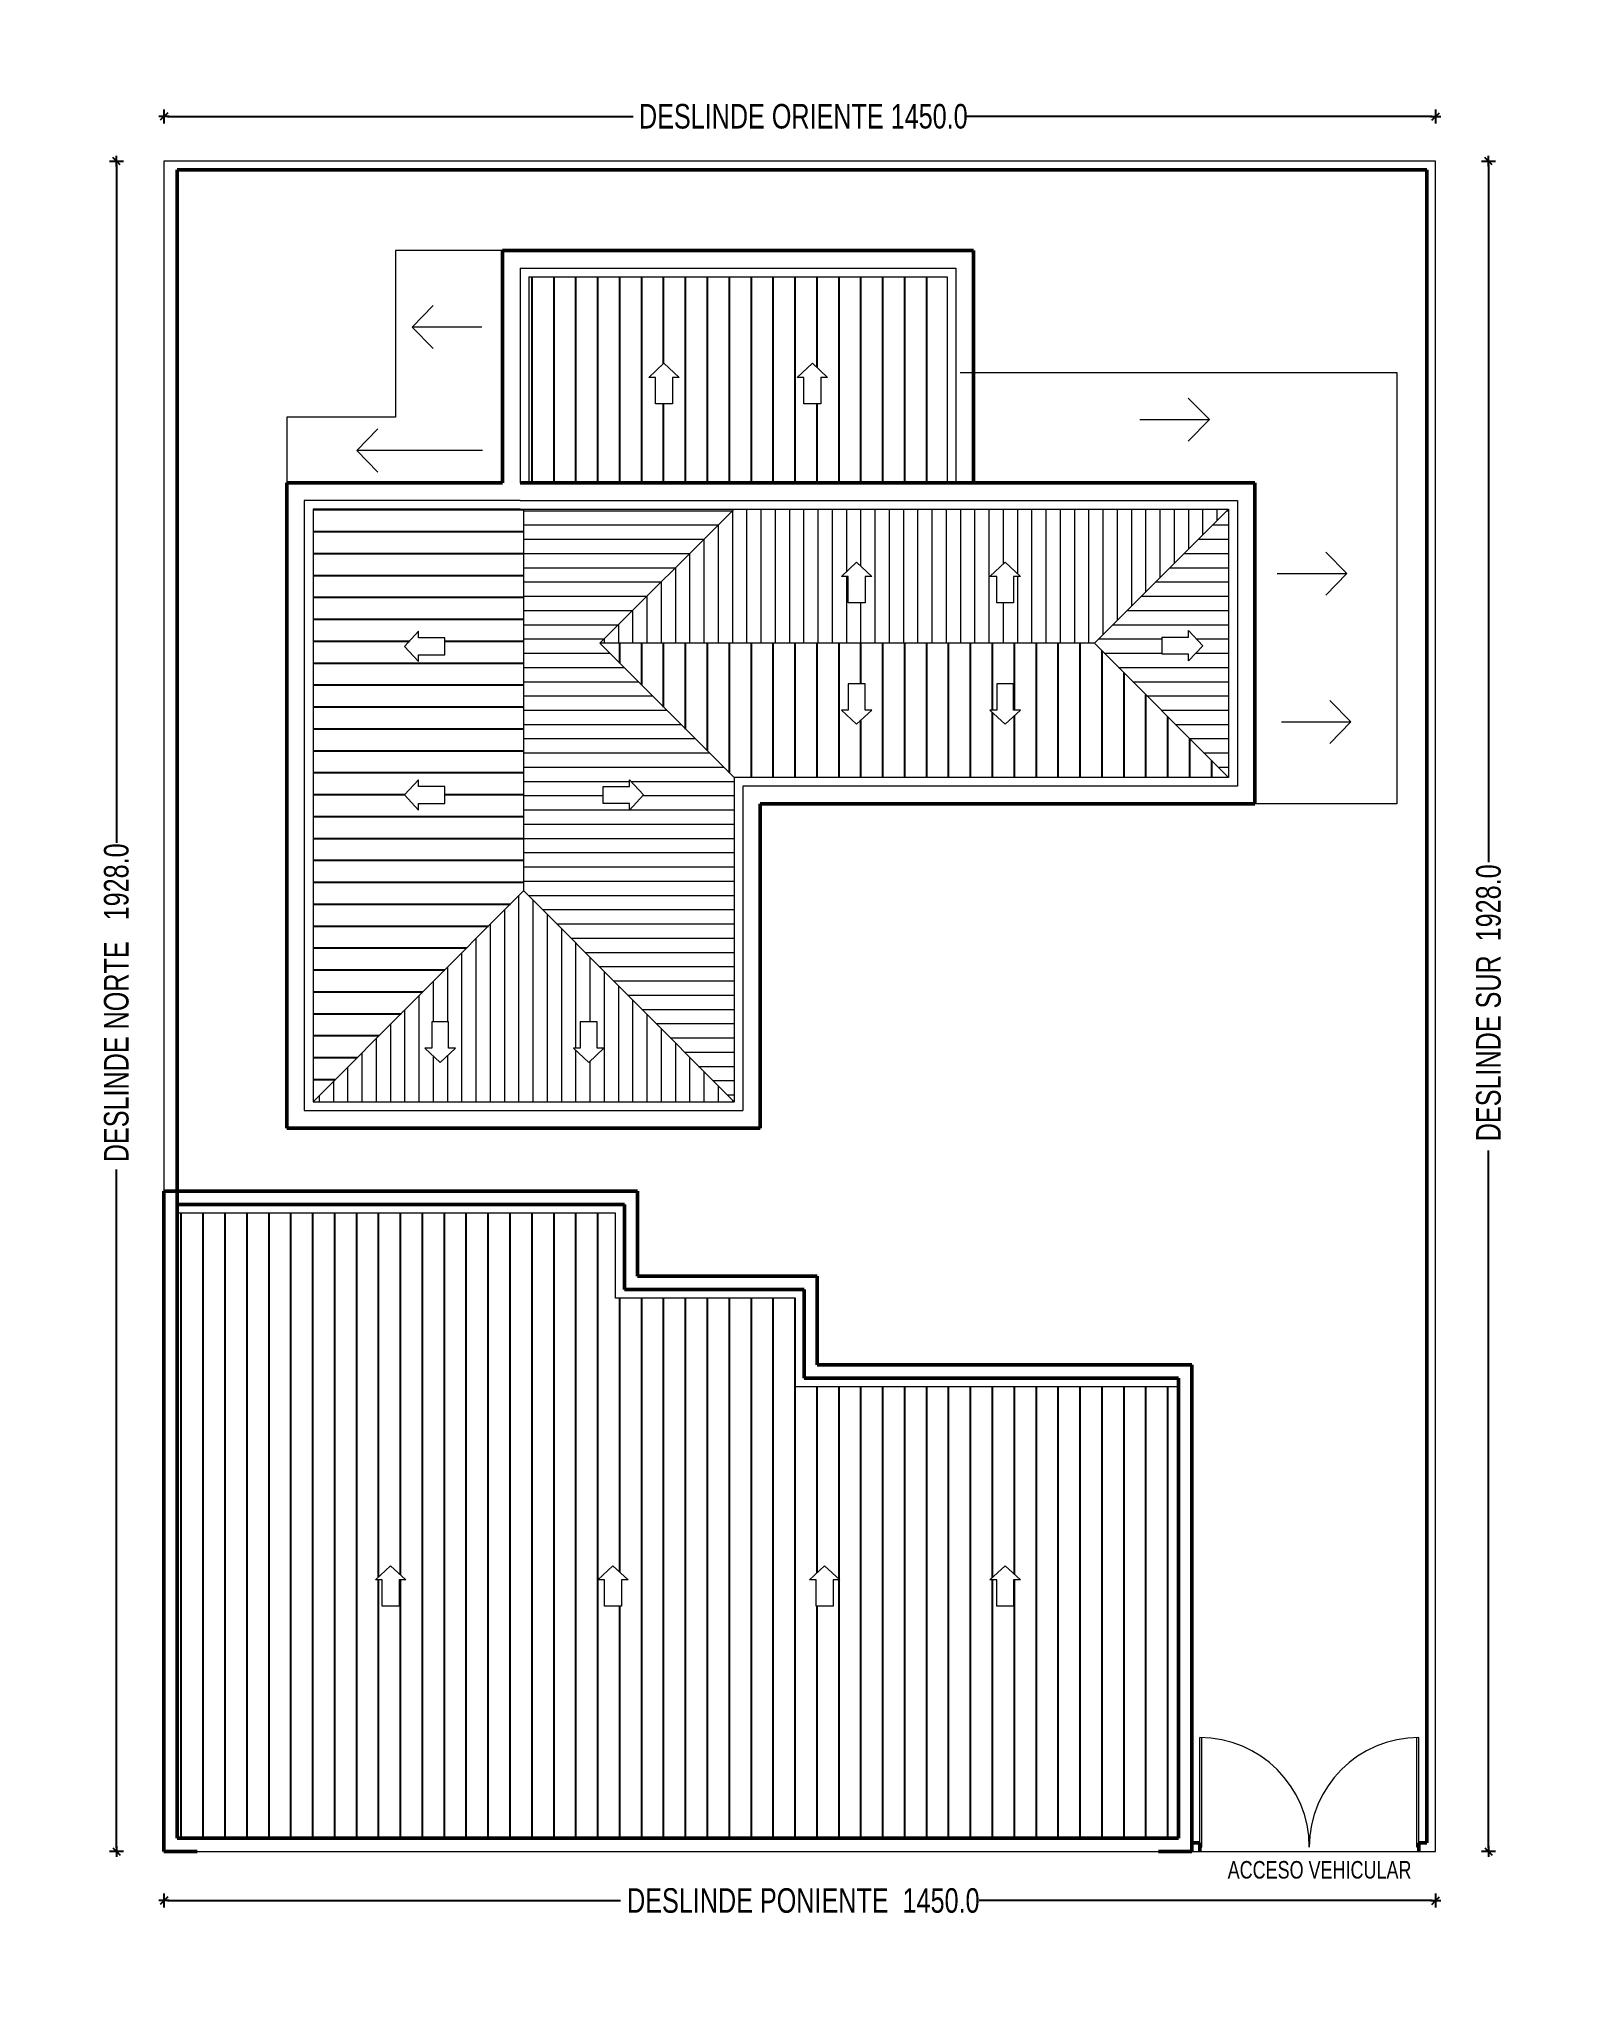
# Model space of a CAD drawing. Header units: centimetres. Extents: x 56177 to 99483, y 493 to 15482.
# Drawn here: x 70237 to 71979, y 6825 to 9037 of the extents above; entities that cross this region are included whole.
import ezdxf

# ---------------------------------------------------------------- set-up
doc = ezdxf.new("R2010")
doc.units = ezdxf.units.CM
doc.header["$MEASUREMENT"] = 0
for name, color, linetype, lineweight in [('0.1 COTAS', 52, 'Continuous', 13), ('0.15 TEXTOS', 212, 'Continuous', 20), ('0.2 VENTANAS', 2, 'Continuous', 20), ('0.5 MUROS', 1, 'Continuous', 50), ('000.2 GENERAL', 2, 'Continuous', 20)]:
    doc.layers.add(name, color=color, linetype=linetype, lineweight=lineweight)
doc.layers.add('0.12 MOBILIARIO BLOQUES', color=251, linetype='Continuous', lineweight=13, true_color=0x616161)
doc.layers.add('COLOR_ GRIS', color=253, linetype='Continuous', true_color=0xb5b5b5)
doc.layers.add('COLOR_ NARANJO', color=2, linetype='Continuous', true_color=0xffff14)
doc.styles.add('NICOLAS 2', font='swisscl.ttf')
doc.dimstyles.new('NICO CMS PEQUEÑAS', dxfattribs={"dimtxt": 10, "dimasz": 2, "dimexe": 0.18, "dimexo": 0.0625, "dimgap": 0.09, "dimtad": 0, "dimdec": 1, "dimzin": 0, "dimdsep": 46, "dimtxsty": 'NICOLAS 2', "dimblk": 'CRUZ2', "dimcen": 0.09, "dimse1": 1, "dimse2": 1, "dimclrd": 256, "dimclrt": 2, "dimadec": 0, "dimazin": 0, "dimtfac": 1, "dimtdec": 1, "dimtofl": 0, "dimtmove": 1, "dimatfit": 2, "dimldrblk": 'CRUZ2', "dimfxl": 1, "dimtolj": 1, "dimtzin": 0, "dimarcsym": 0})

msp = doc.modelspace()

# ---------------------------------------------------------------- texts
at = {"layer": '0.15 TEXTOS', "insert": (71593.19, 6958.58), "char_height": 20, "width": 489.6147, "attachment_point": 1, "style": 'NICOLAS 2'}
msp.add_mtext('ACCESO VEHICULAR', dxfattribs=at)

# ---------------------------------------------------------------- blocks, each defined once
blk = doc.blocks.new('CRUZ2')
at = {"layer": 'COLOR_ NARANJO', "color": 8}
for p, q in [((-1.5, 0), (1.5, 0)), ((0, 2), (0, -2))]:
    blk.add_line(p, q, dxfattribs=at)
at = {"layer": 'COLOR_ NARANJO', "color": 4}
blk.add_lwpolyline([(-1.06, -1.06), (0, 0), (1.06, 1.06)], dxfattribs=at)
blk = doc.blocks.new('*D639')
at = {"layer": '0.1 COTAS', "lineweight": -2, "transparency": 16777216}
for p, q in [((70326, 8893.5), (70326, 8119.8)), ((70326, 6973.5), (70326, 7747.3))]:
    blk.add_line(p, q, dxfattribs=at)
at = {"layer": 'Defpoints', "color": 0, "transparency": 16777216}
for p in [(70380.3, 8897.5), (70326, 6969.5), (70380.3, 6969.5)]:
    blk.add_point(p, dxfattribs=at)
at = {"layer": '0.1 COTAS', "lineweight": -2, "transparency": 16777216, "xscale": 4, "yscale": 4, "zscale": 4}
for p, rotation in [((70326, 8897.5), 90), ((70326, 6969.5), 270)]:
    blk.add_blockref('CRUZ2', p, dxfattribs=dict(at, rotation=rotation))
at = {"layer": '0.1 COTAS', "color": 2, "transparency": 16777216, "insert": (70326, 7933.5), "char_height": 28, "attachment_point": 5, "rotation": 90, "style": 'NICOLAS 2'}
blk.add_mtext('\\A1; DESLINDE NORTE   1928.0', dxfattribs=at)
blk = doc.blocks.new('*D640')
at = {"layer": '0.1 COTAS', "lineweight": -2, "transparency": 16777216}
for p, q in [((71890.7, 8893.5), (71890.7, 8097.9)), ((71890.7, 6973.5), (71890.7, 7769.1))]:
    blk.add_line(p, q, dxfattribs=at)
at = {"layer": 'Defpoints', "color": 0, "transparency": 16777216}
for p in [(71830.3, 8897.5), (71830.3, 6969.5), (71890.7, 6969.5)]:
    blk.add_point(p, dxfattribs=at)
at = {"layer": '0.1 COTAS', "lineweight": -2, "transparency": 16777216, "xscale": 4, "yscale": 4, "zscale": 4}
for p, rotation in [((71890.7, 8897.5), 90), ((71890.7, 6969.5), 270)]:
    blk.add_blockref('CRUZ2', p, dxfattribs=dict(at, rotation=rotation))
at = {"layer": '0.1 COTAS', "color": 2, "transparency": 16777216, "insert": (71890.7, 7933.5), "char_height": 28, "attachment_point": 5, "rotation": 90, "style": 'NICOLAS 2'}
blk.add_mtext('\\A1; DESLINDE SUR  1928.0', dxfattribs=at)
blk = doc.blocks.new('*D641')
at = {"layer": '0.1 COTAS', "lineweight": -2, "transparency": 16777216}
for p, q in [((70384.3, 6913.4), (70900.8, 6913.4)), ((71826.3, 6913.4), (71309.7, 6913.4))]:
    blk.add_line(p, q, dxfattribs=at)
at = {"layer": 'Defpoints', "color": 0, "transparency": 16777216}
for p in [(70380.3, 6969.5), (71830.3, 6969.5), (71830.3, 6913.4)]:
    blk.add_point(p, dxfattribs=at)
at = {"layer": '0.1 COTAS', "lineweight": -2, "transparency": 16777216, "xscale": 4, "yscale": 4, "zscale": 4, "rotation": 180}
blk.add_blockref('CRUZ2', (70380.3, 6913.4), dxfattribs=at)
at = {"layer": '0.1 COTAS', "lineweight": -2, "transparency": 16777216, "xscale": 4, "yscale": 4, "zscale": 4}
blk.add_blockref('CRUZ2', (71830.3, 6913.4), dxfattribs=at)
at = {"layer": '0.1 COTAS', "color": 2, "transparency": 16777216, "insert": (71105.3, 6913.4), "char_height": 28, "attachment_point": 5, "style": 'NICOLAS 2'}
blk.add_mtext('\\A1; DESLINDE PONIENTE  1450.0', dxfattribs=at)
blk = doc.blocks.new('*D642')
at = {"layer": '0.1 COTAS', "lineweight": -2, "transparency": 16777216}
for p, q in [((70384.3, 8948.5), (70915.4, 8948.5)), ((71826.3, 8948.5), (71295.1, 8948.5))]:
    blk.add_line(p, q, dxfattribs=at)
at = {"layer": 'Defpoints', "color": 0, "transparency": 16777216}
for p in [(71830.3, 8948.5), (70380.3, 8897.5), (71830.3, 8897.5)]:
    blk.add_point(p, dxfattribs=at)
at = {"layer": '0.1 COTAS', "lineweight": -2, "transparency": 16777216, "xscale": 4, "yscale": 4, "zscale": 4, "rotation": 180}
blk.add_blockref('CRUZ2', (70380.3, 8948.5), dxfattribs=at)
at = {"layer": '0.1 COTAS', "lineweight": -2, "transparency": 16777216, "xscale": 4, "yscale": 4, "zscale": 4}
blk.add_blockref('CRUZ2', (71830.3, 8948.5), dxfattribs=at)
at = {"layer": '0.1 COTAS', "color": 2, "transparency": 16777216, "insert": (71105.3, 8948.5), "char_height": 28, "attachment_point": 5, "style": 'NICOLAS 2'}
blk.add_mtext('\\A1; DESLINDE ORIENTE 1450.0', dxfattribs=at)

# ---------------------------------------------------------------- dimensions: what is measured, and where the dimension line sits
at = {"layer": '0.1 COTAS'}
for base, p1, p2, text, picture, middle in [((71830.25, 8948.53), (70380.25, 8897.53), (71830.25, 8897.53), ' DESLINDE ORIENTE <>', '*D642', (71105.25, 8948.53)), ((71830.25, 6913.44), (70380.25, 6969.53), (71830.25, 6969.53), ' DESLINDE PONIENTE  <>', '*D641', (71105.25, 6913.44))]:
    dim = msp.add_linear_dim(base=base, p1=p1, p2=p2, text=text, dimstyle='NICO CMS PEQUEÑAS', override={"dimscale": 4, "dimtxt": 7, "dimasz": 1}, dxfattribs=at)
    dim.commit()
    dim.dimension.update_dxf_attribs({"geometry": picture, "text_midpoint": middle})
for base, p1, p2, text, picture, middle in [((70326.01, 6969.53), (70380.25, 8897.53), (70380.25, 6969.53), ' DESLINDE NORTE   <>', '*D639', (70326.01, 7933.53)), ((71890.69, 6969.53), (71830.25, 8897.53), (71830.25, 6969.53), ' DESLINDE SUR  <>', '*D640', (71890.69, 7933.53))]:
    dim = msp.add_linear_dim(base=base, p1=p1, p2=p2, angle=90, text=text, dimstyle='NICO CMS PEQUEÑAS', override={"dimscale": 4, "dimtxt": 7, "dimasz": 1}, dxfattribs=at)
    dim.commit()
    dim.dimension.update_dxf_attribs({"geometry": picture, "text_midpoint": middle})

# ---------------------------------------------------------------- hatches: boundary and pattern name
at = {"layer": '0.2 VENTANAS'}
h = msp.add_hatch(dxfattribs=at)
h.set_pattern_fill('ANSI31', color=256, scale=130, angle=495)
h.paths.add_polyline_path([(71030.25, 7824.53), (71030.25, 8194.53), (70877.25, 8347.53), (71030.25, 8500.53), (70790.75, 8500.53), (70790.75, 8065.03)])
h.paths.add_polyline_path([(70910.89, 8157.22), (70910.89, 8164.72), (70910.89, 8164.87), (70880.89, 8164.87), (70880.89, 8184.22), (70910.89, 8184.22), (70910.89, 8184.37), (70910.89, 8191.87), (70926.97, 8174.55)], flags=16)
h = msp.add_hatch(dxfattribs=at)
h.set_pattern_fill('ANSI31', color=256, scale=130, angle=405)
h.paths.add_polyline_path([(71441.25, 8347.53), (71594.25, 8500.53), (71030.25, 8500.53), (70877.25, 8347.53)])
h.paths.add_polyline_path([(71179.77, 8393.86), (71160.41, 8393.86), (71160.41, 8423.86), (71160.26, 8423.86), (71152.76, 8423.86), (71170.09, 8439.94), (71187.42, 8423.86), (71179.77, 8423.86)], flags=16)
h.paths.add_polyline_path([(71322.14, 8423.86), (71339.47, 8439.94), (71356.79, 8423.86), (71349.14, 8423.86), (71349.14, 8393.86), (71329.79, 8393.86), (71329.79, 8423.86), (71329.64, 8423.86)], flags=16)
h = msp.add_hatch(dxfattribs=at)
h.set_pattern_fill('ANSI31', color=256, scale=130, angle=495)
h.paths.add_polyline_path([(71594.25, 8500.53), (71441.25, 8347.53), (71594.25, 8194.53)])
h.paths.add_polyline_path([(71548.59, 8327.41), (71548.59, 8335.06), (71518.59, 8335.06), (71518.59, 8354.42), (71548.59, 8354.42), (71548.59, 8354.57), (71548.59, 8362.07), (71564.67, 8344.74)], flags=16)
h = msp.add_hatch(dxfattribs=at)
h.set_pattern_fill('ANSI31', color=256, scale=130, angle=405)
h.paths.add_polyline_path([(70790.5, 8065.28), (70550.25, 7824.53), (71030.25, 7824.53), (71030.25, 7824.57)])
h.paths.add_polyline_path([(70854.89, 7915.64), (70874.24, 7915.64), (70874.24, 7885.64), (70881.89, 7885.64), (70864.56, 7869.56), (70847.24, 7885.64), (70854.89, 7885.64)], flags=16)
h.paths.add_polyline_path([(70712.51, 7885.64), (70695.18, 7869.56), (70677.86, 7885.64), (70685.51, 7885.64), (70685.51, 7915.64), (70704.86, 7915.64), (70704.86, 7885.64)], flags=16)
at = {"layer": 'COLOR_ GRIS'}
h = msp.add_hatch(dxfattribs=at)
h.set_pattern_fill('ANSI31', color=256, scale=200, angle=405)
h.paths.add_polyline_path([(71273.25, 8765.53), (70796.25, 8765.53), (70796.25, 8530.53), (71273.25, 8530.53)])
h.paths.add_polyline_path([(70959.96, 8620.86), (70940.61, 8620.86), (70940.61, 8650.86), (70940.46, 8650.86), (70932.96, 8650.86), (70950.28, 8666.94), (70967.61, 8650.86), (70959.96, 8650.86)], flags=16)
h.paths.add_polyline_path([(71109.98, 8620.86), (71109.98, 8650.86), (71109.83, 8650.86), (71102.33, 8650.86), (71119.66, 8666.94), (71136.98, 8650.86), (71129.33, 8650.86), (71129.33, 8620.86)], flags=16)
h = msp.add_hatch(dxfattribs=at)
h.set_pattern_fill('ANSI31', color=256, scale=200, angle=495)
h.paths.add_polyline_path([(70790.75, 8500.53), (70786.25, 8500.53), (70550.25, 8500.53), (70550.25, 7824.53), (70790.75, 8065.53)])
h.paths.add_polyline_path([(70700.61, 8164.87), (70670.61, 8164.87), (70670.61, 8157.22), (70654.53, 8174.55), (70670.61, 8191.87), (70670.61, 8184.22), (70700.61, 8184.22)], flags=16)
h.paths.add_polyline_path([(70670.61, 8326.6), (70654.53, 8343.92), (70670.61, 8361.25), (70670.61, 8353.6), (70700.61, 8353.6), (70700.61, 8334.25), (70670.61, 8334.25)], flags=16)
h = msp.add_hatch(dxfattribs=at)
h.set_pattern_fill('ANSI31', color=256, scale=200, angle=405)
h.paths.add_polyline_path([(71441.25, 8347.53), (70877.25, 8347.53), (71030.25, 8194.53), (71594.25, 8194.53)])
h.paths.add_polyline_path([(71356.79, 8271.19), (71339.47, 8255.11), (71322.14, 8271.19), (71329.79, 8271.19), (71329.79, 8301.19), (71349.14, 8301.19), (71349.14, 8271.19)], flags=16)
h.paths.add_polyline_path([(71187.42, 8271.19), (71170.09, 8255.11), (71152.76, 8271.19), (71160.41, 8271.19), (71160.41, 8301.19), (71179.77, 8301.19), (71179.77, 8271.19)], flags=16)
h = msp.add_hatch(dxfattribs=at)
h.set_pattern_fill('ANSI31', color=256, scale=200, angle=405)
h.paths.add_polyline_path([(71537.25, 7499.53), (71100.25, 7499.53), (71100.25, 7600.53), (70895.25, 7600.53), (70895.25, 7697.53), (70395.25, 7697.53), (70395.25, 6984.53), (71537.25, 6984.53)])
h.paths.add_polyline_path([(70901.78, 7249.31), (70882.43, 7249.31), (70882.43, 7279.31), (70882.28, 7279.31), (70874.78, 7279.31), (70892.11, 7295.39), (70909.43, 7279.31), (70901.78, 7279.31)], flags=16)
h.paths.add_polyline_path([(71123.86, 7249.31), (71123.86, 7279.31), (71123.71, 7279.31), (71116.21, 7279.31), (71133.53, 7295.39), (71150.86, 7279.31), (71143.21, 7279.31), (71143.21, 7249.31)], flags=16)
h.paths.add_polyline_path([(70648.4, 7249.31), (70629.04, 7249.31), (70629.04, 7279.31), (70628.89, 7279.31), (70621.39, 7279.31), (70638.72, 7295.39), (70656.05, 7279.31), (70648.4, 7279.31)], flags=16)
h.paths.add_polyline_path([(71329.79, 7249.31), (71329.79, 7279.31), (71329.64, 7279.31), (71322.14, 7279.31), (71339.47, 7295.39), (71356.79, 7279.31), (71349.14, 7279.31), (71349.14, 7249.31)], flags=16)

# ---------------------------------------------------------------- linework, layer by layer
at = {"layer": '0.12 MOBILIARIO BLOQUES'}
for p, q in [((70663.34, 8708.27), (70687.29, 8732.88)), ((70742.71, 8708.27), (70663.34, 8708.27)), ((70663.34, 8708.27), (70687.29, 8683.66)), ((71288.25, 8656.53), (71785.97, 8656.53)), ((71785.97, 8656.53), (71785.97, 8164.53)), ((71572.27, 8602.67), (71548.32, 8627.28)), ((70599.98, 8567.43), (70623.92, 8592.04)), ((71492.9, 8602.67), (71572.27, 8602.67)), ((71572.27, 8602.67), (71548.32, 8578.07)), ((70743.3, 8567.43), (70599.98, 8567.43)), ((70599.98, 8567.43), (70623.92, 8542.83)), ((71728.95, 8427.01), (71705, 8451.61)), ((71649.58, 8427.01), (71728.95, 8427.01)), ((71728.95, 8427.01), (71705, 8402.4)), ((71733.77, 8257.82), (71709.82, 8282.42)), ((71654.4, 8257.82), (71733.77, 8257.82)), ((71733.77, 8257.82), (71709.82, 8233.21)), ((71785.97, 8164.53), (71624.25, 8164.53)), ((71561.25, 6974.53), (71561.25, 7099.53)), ((71563.75, 6974.53), (71563.75, 7099.53)), ((71808.75, 6974.53), (71808.75, 7099.53)), ((71811.25, 6974.53), (71811.25, 7099.53)), ((71561.25, 6974.53), (71563.75, 6974.53)), ((71811.25, 6974.53), (71808.75, 6974.53))]:
    msp.add_line(p, q, dxfattribs=at)
msp.add_lwpolyline([(70766.25, 8795.53), (70644.25, 8795.53), (70644.25, 8605.53), (70520.25, 8605.53), (70520.25, 8530.53), (70520.25, 8530.53)], dxfattribs=at)
for centre, start, end in [((71561.25, 6974.53), 0, 90), ((71811.25, 6974.53), 90, 180)]:
    msp.add_arc(centre, 125, start, end, dxfattribs=at)
at = {"layer": '0.2 VENTANAS'}
for p, q in [((70786.25, 8775.53), (70786.25, 8530.53)), ((70786.25, 8775.53), (71283.25, 8775.53)), ((70796.25, 8765.53), (70796.25, 8530.53)), ((70796.25, 8765.53), (71273.25, 8765.53)), ((71273.25, 8765.53), (71273.25, 8530.53)), ((71283.25, 8775.53), (71283.25, 8530.53)), ((70540.25, 8510.53), (70540.25, 7814.53)), ((70786.25, 8510.53), (70540.25, 8510.53)), ((70786.25, 8500.53), (70550.25, 8500.53)), ((70550.25, 8500.53), (70550.25, 7824.53)), ((70786.25, 8510.53), (71604.25, 8510.53)), ((70786.25, 8500.53), (71594.25, 8500.53)), ((70790.75, 8065.03), (70790.75, 8500.53)), ((70877.25, 8347.53), (71030.25, 8500.53)), ((71441.25, 8347.53), (71594.25, 8500.53)), ((71594.25, 8500.53), (71594.25, 8194.53)), ((71604.25, 8510.53), (71604.25, 8184.53)), ((71441.25, 8347.53), (70877.25, 8347.53)), ((71030.25, 8194.53), (70877.25, 8347.53)), ((71594.25, 8194.53), (71441.25, 8347.53)), ((71030.25, 8194.53), (71030.25, 7824.53)), ((71594.25, 8194.53), (71030.25, 8194.53)), ((71040.25, 8184.53), (71040.25, 7814.53)), ((71604.25, 8184.53), (71040.25, 8184.53)), ((70790.25, 8065.03), (70550.25, 7824.53)), ((70790.75, 8065.03), (71030.25, 7824.53)), ((70540.25, 7814.53), (71040.25, 7814.53)), ((70550.25, 7824.53), (71030.25, 7824.53)), ((70895.25, 7697.53), (70395.25, 7697.53)), ((70895.25, 7600.53), (70895.25, 7697.53)), ((71100.25, 7600.53), (70895.25, 7600.53)), ((71100.25, 7499.53), (71100.25, 7600.53)), ((71537.25, 7499.53), (71100.25, 7499.53)), ((71314.25, 6969.53), (71514.25, 6969.53))]:
    msp.add_line(p, q, dxfattribs=at)
for points in [[(70940.61, 8650.86), (70940.46, 8650.86), (70932.96, 8650.86), (70950.28, 8666.94), (70967.61, 8650.86), (70960.11, 8650.86), (70959.96, 8650.86), (70959.96, 8620.86), (70940.61, 8620.86)], [(71109.98, 8650.86), (71109.83, 8650.86), (71102.33, 8650.86), (71119.66, 8666.94), (71136.98, 8650.86), (71129.48, 8650.86), (71129.33, 8650.86), (71129.33, 8620.86), (71109.98, 8620.86)], [(71160.41, 8423.86), (71160.26, 8423.86), (71152.76, 8423.86), (71170.09, 8439.94), (71187.42, 8423.86), (71179.92, 8423.86), (71179.77, 8423.86), (71179.77, 8393.86), (71160.41, 8393.86)], [(71329.79, 8423.86), (71329.64, 8423.86), (71322.14, 8423.86), (71339.47, 8439.94), (71356.79, 8423.86), (71349.29, 8423.86), (71349.14, 8423.86), (71349.14, 8393.86), (71329.79, 8393.86)], [(71548.59, 8354.42), (71548.59, 8354.57), (71548.59, 8362.07), (71564.67, 8344.74), (71548.59, 8327.41), (71548.59, 8334.91), (71548.59, 8335.06), (71518.59, 8335.06), (71518.59, 8354.42)], [(70670.61, 8353.6), (70670.61, 8353.75), (70670.61, 8361.25), (70654.53, 8343.92), (70670.61, 8326.6), (70670.61, 8334.1), (70670.61, 8334.25), (70700.61, 8334.25), (70700.61, 8353.6)], [(71160.41, 8271.19), (71160.26, 8271.19), (71152.76, 8271.19), (71170.09, 8255.11), (71187.42, 8271.19), (71179.92, 8271.19), (71179.77, 8271.19), (71179.77, 8301.19), (71160.41, 8301.19)], [(71329.79, 8271.19), (71329.64, 8271.19), (71322.14, 8271.19), (71339.47, 8255.11), (71356.79, 8271.19), (71349.29, 8271.19), (71349.14, 8271.19), (71349.14, 8301.19), (71329.79, 8301.19)], [(70670.61, 8184.22), (70670.61, 8184.37), (70670.61, 8191.87), (70654.53, 8174.55), (70670.61, 8157.22), (70670.61, 8164.72), (70670.61, 8164.87), (70700.61, 8164.87), (70700.61, 8184.22)], [(70910.89, 8184.22), (70910.89, 8184.37), (70910.89, 8191.87), (70926.97, 8174.55), (70910.89, 8157.22), (70910.89, 8164.72), (70910.89, 8164.87), (70880.89, 8164.87), (70880.89, 8184.22)], [(70685.51, 7885.64), (70685.36, 7885.64), (70677.86, 7885.64), (70695.18, 7869.56), (70712.51, 7885.64), (70705.01, 7885.64), (70704.86, 7885.64), (70704.86, 7915.64), (70685.51, 7915.64)], [(70854.89, 7885.64), (70854.74, 7885.64), (70847.24, 7885.64), (70864.56, 7869.56), (70881.89, 7885.64), (70874.39, 7885.64), (70874.24, 7885.64), (70874.24, 7915.64), (70854.89, 7915.64)], [(70629.04, 7279.31), (70628.89, 7279.31), (70621.39, 7279.31), (70638.72, 7295.39), (70656.05, 7279.31), (70648.55, 7279.31), (70648.4, 7279.31), (70648.4, 7249.31), (70629.04, 7249.31)], [(70882.43, 7279.31), (70882.28, 7279.31), (70874.78, 7279.31), (70892.11, 7295.39), (70909.43, 7279.31), (70901.93, 7279.31), (70901.78, 7279.31), (70901.78, 7249.31), (70882.43, 7249.31)], [(71123.86, 7279.31), (71123.71, 7279.31), (71116.21, 7279.31), (71133.53, 7295.39), (71150.86, 7279.31), (71143.36, 7279.31), (71143.21, 7279.31), (71143.21, 7249.31), (71123.86, 7249.31)], [(71329.79, 7279.31), (71329.64, 7279.31), (71322.14, 7279.31), (71339.47, 7295.39), (71356.79, 7279.31), (71349.29, 7279.31), (71349.14, 7279.31), (71349.14, 7249.31), (71329.79, 7249.31)]]:
    msp.add_lwpolyline(points, close=True, dxfattribs=at)
at = {"layer": '0.5 MUROS', "ltscale": 10}
for p, q in [((71820.25, 8887.53), (70395.25, 8887.53)), ((70395.25, 8887.53), (70395.25, 6984.53)), ((71820.25, 6979.53), (71820.25, 8887.53)), ((70766.25, 8795.53), (70766.25, 8530.53)), ((70766.25, 8795.53), (71086.25, 8795.53)), ((71086.25, 8795.53), (71101.25, 8795.53)), ((71101.25, 8795.53), (71288.25, 8795.53)), ((71288.25, 8795.53), (71303.25, 8795.53)), ((71303.25, 8795.53), (71303.25, 8530.53)), ((70766.25, 8530.53), (70520.25, 8530.53)), ((70520.25, 8530.53), (70520.25, 7794.53)), ((70786.25, 8530.53), (71624.25, 8530.53)), ((71624.25, 8530.53), (71624.25, 8164.53)), ((70790.75, 8348.03), (70790.75, 8348.03)), ((71624.25, 8164.53), (71060.25, 8164.53)), ((71060.25, 8164.53), (71060.25, 7794.53)), ((70520.25, 7794.53), (71060.25, 7794.53)), ((70920.25, 7722.53), (70380.25, 7722.53)), ((70380.25, 6969.53), (70380.25, 7722.53)), ((70920.25, 7625.53), (70920.25, 7722.53)), ((70905.25, 7707.53), (70395.25, 7707.53)), ((70395.25, 7707.53), (70395.25, 6984.53)), ((70905.25, 7610.53), (70905.25, 7707.53)), ((71110.25, 7610.53), (70905.25, 7610.53)), ((71125.25, 7625.53), (70920.25, 7625.53)), ((71110.25, 7509.53), (71110.25, 7610.53)), ((71125.25, 7524.53), (71125.25, 7625.53)), ((71552.25, 7524.53), (71125.25, 7524.53)), ((71552.25, 6969.53), (71552.25, 7524.53)), ((71537.25, 7509.53), (71110.25, 7509.53)), ((71537.25, 6984.53), (71537.25, 7509.53)), ((70418.25, 6969.53), (70380.25, 6969.53)), ((70395.25, 6984.53), (71537.25, 6984.53)), ((71537.25, 6969.53), (71514.25, 6969.53)), ((71552.25, 6969.53), (71537.25, 6969.53)), ((71561.25, 6979.53), (71552.25, 6979.53)), ((71561.25, 6979.53), (71561.25, 6969.53)), ((71820.25, 6979.53), (71811.25, 6979.53)), ((71811.25, 6979.53), (71811.25, 6969.53))]:
    msp.add_line(p, q, dxfattribs=at)
at = {"layer": '000.2 GENERAL', "ltscale": 10}
for p, q in [((71830.25, 8897.53), (70380.25, 8897.53)), ((70380.25, 8897.53), (70380.25, 6969.53)), ((71830.25, 6969.53), (71830.25, 8897.53)), ((70380.25, 6969.53), (71830.25, 6969.53))]:
    msp.add_line(p, q, dxfattribs=at)

msp.set_redraw_order([(e.dxf.handle, doc.entitydb.next_handle()) for e in msp.query("TEXT MTEXT ATTDEF DIMENSION ARC_DIMENSION")])  # texts and dimensions are drawn at this point

doc.saveas('drawing.dxf')
